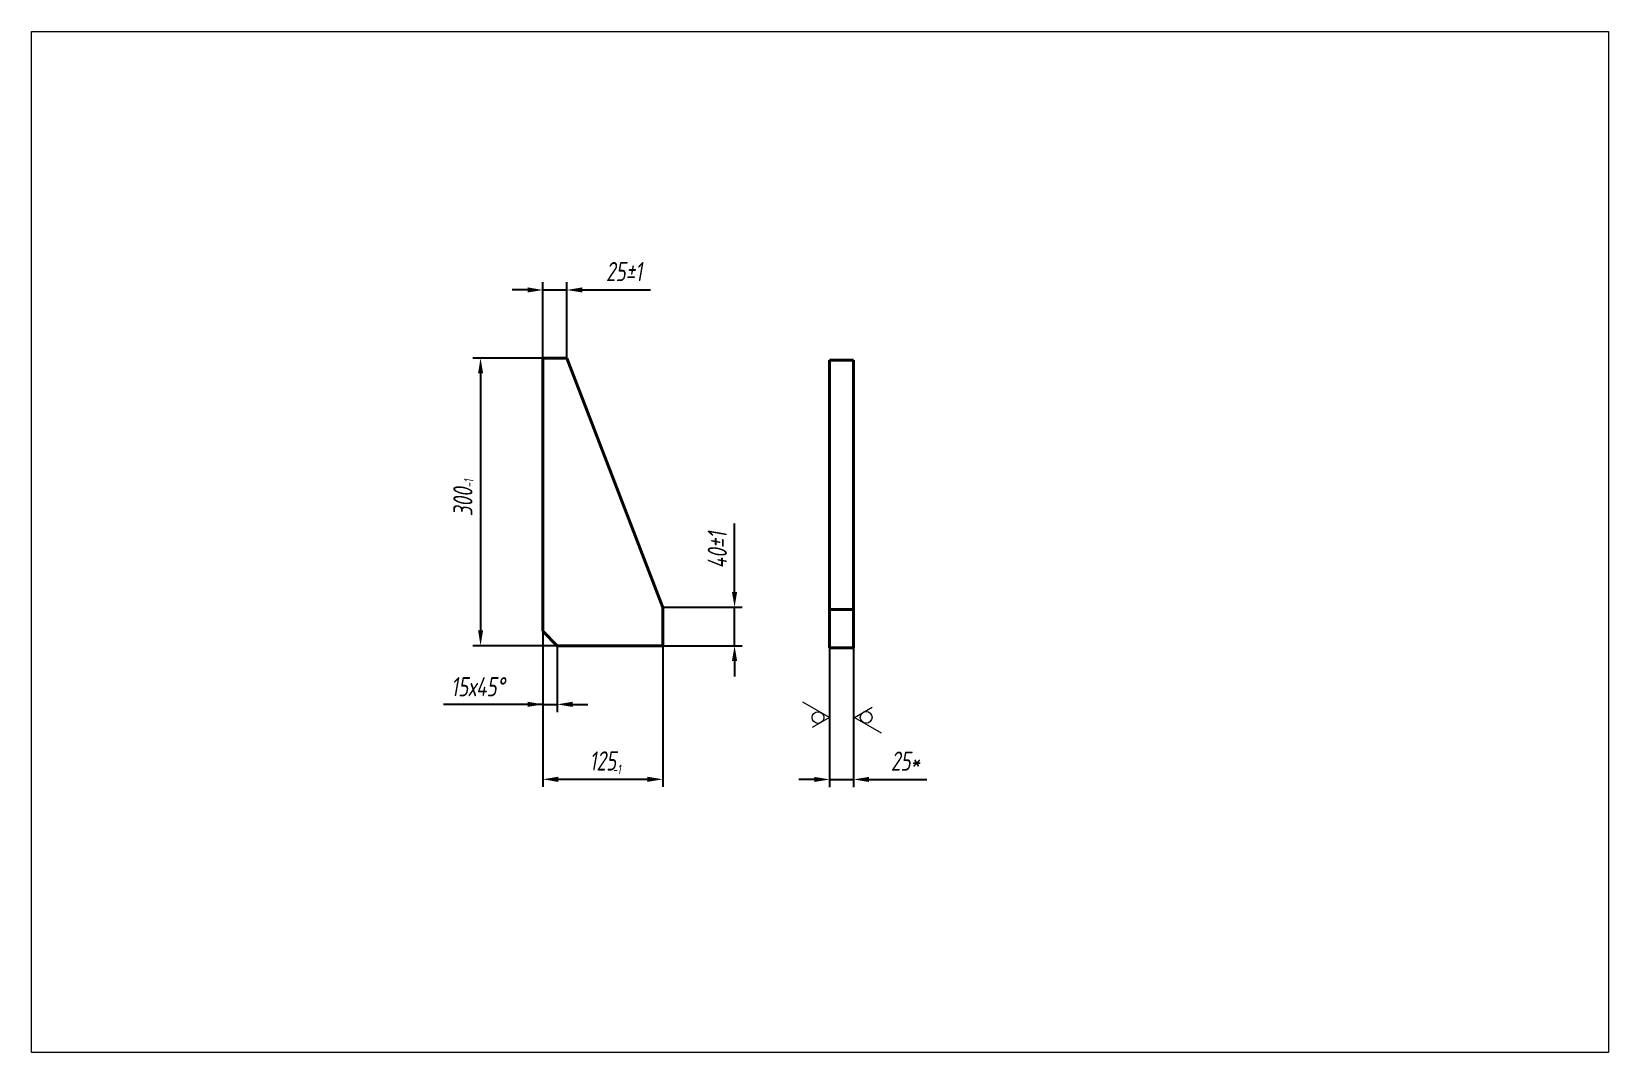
# Model space of a CAD drawing. Header units: millimetres. Extents: x 2336 to 4117, y 14795 to 41339.
# Drawn here: x 2472 to 4117, y 37521 to 38585 of the extents above; entities that cross this region are included whole.
import ezdxf

# ---------------------------------------------------------------- set-up
doc = ezdxf.new("R2010")
doc.units = ezdxf.units.MM
doc.layers.add('РАЗМЕРЫ', color=7, linetype='Continuous', lineweight=18)
doc.styles.get("Standard").update_dxf_attribs({"font": 'simplex.shx', "width": 0.7, "oblique": 10})
doc.dimstyles.new('Stand2', dxfattribs={"dimtxt": 10, "dimasz": 8, "dimexe": 4, "dimexo": 0, "dimgap": 4, "dimtad": 1, "dimdec": 0, "dimzin": 0, "dimdsep": 46, "dimtxsty": 'Standard', "dimcen": 0, "dimadec": 0, "dimazin": 0, "dimtfac": 1, "dimtdec": 0, "dimtmove": 0, "dimatfit": 3, "dimfxl": 0.18, "dimtolj": 1, "dimtzin": 0, "dimarcsym": 0})
doc.dimstyles.new('Stand4', dxfattribs={"dimtxt": 20, "dimasz": 16, "dimexe": 8, "dimexo": 0, "dimgap": 8, "dimtad": 1, "dimdec": 0, "dimzin": 0, "dimdsep": 46, "dimtxsty": 'Standard', "dimcen": 0, "dimadec": 0, "dimazin": 0, "dimtfac": 1, "dimtdec": 0, "dimtmove": 0, "dimatfit": 3, "dimfxl": 0.18, "dimtolj": 1, "dimtzin": 0, "dimarcsym": 0})

msp = doc.modelspace()

# ---------------------------------------------------------------- blocks, each defined once
blk = doc.blocks.new('*D5067')
at = {"layer": 'DEFPOINTS', "color": 0, "lineweight": 18}
for p in [(2553.8, 38313.3), (2936.9, 38313.3), (2553.8, 37923.3)]:
    blk.add_point(p, dxfattribs=at)
at = {"layer": 'РАЗМЕРЫ', "color": 0, "lineweight": 18, "insert": (2927.9, 38114), "char_height": 10, "attachment_point": 5, "rotation": 90}
blk.add_mtext('\\A1;-1', dxfattribs=at)
blk = doc.blocks.new('*D5068')
at = {"layer": 'DEFPOINTS', "color": 0, "lineweight": 18}
for p in [(2977.5, 38160.2), (3367.5, 38160.2), (3367.5, 37806.7)]:
    blk.add_point(p, dxfattribs=at)
at = {"layer": 'РАЗМЕРЫ', "color": 0, "lineweight": 18, "insert": (3082.2, 37815.7), "char_height": 10, "attachment_point": 5}
blk.add_mtext('\\A1;-1', dxfattribs=at)
blk = doc.blocks.new('_NONE')
blk = doc.blocks.new('*D5092')
at = {"layer": 'DEFPOINTS', "color": 0, "lineweight": 18}
for p in [(3030.2, 38315.8), (3005.2, 38244.8), (3030.2, 38244.8)]:
    blk.add_point(p, dxfattribs=at)
at = {"layer": 'РАЗМЕРЫ', "color": 0, "lineweight": -2}
for p, q in [((3005.2, 38244.8), (3005.2, 38323.8)), ((3030.2, 38244.8), (3030.2, 38323.8)), ((2989.2, 38315.8), (2973.2, 38315.8)), ((3005.2, 38315.8), (3030.2, 38315.8)), ((3046.2, 38315.8), (3117.5, 38315.8)), ((3046.2, 38315.8), (3117.5, 38315.8))]:
    blk.add_line(p, q, dxfattribs=at)
at = {"layer": 'РАЗМЕРЫ', "color": 0, "lineweight": 18}
for points in [[(2989.2, 38313.2), (2989.2, 38318.5), (3005.2, 38315.8)], [(3046.2, 38318.5), (3046.2, 38313.2), (3030.2, 38315.8)]]:
    blk.add_solid(points, dxfattribs=at)
at = {"layer": 'РАЗМЕРЫ', "color": 0, "lineweight": 18, "insert": (3089.9, 38335), "char_height": 20, "attachment_point": 5}
blk.add_mtext('\\A1;25%%p1', dxfattribs=at)
blk = doc.blocks.new('*D5095')
at = {"layer": 'DEFPOINTS', "color": 0, "lineweight": 18}
for p in [(3130.2, 37984.8), (3205.1, 37984.8), (3130.2, 37944.8)]:
    blk.add_point(p, dxfattribs=at)
at = {"layer": 'РАЗМЕРЫ', "color": 0, "lineweight": -2}
for p, q in [((3205.1, 38000.8), (3205.1, 38072.2)), ((3205.1, 38000.8), (3205.1, 38072.2)), ((3130.2, 37984.8), (3213.1, 37984.8)), ((3205.1, 37944.8), (3205.1, 37984.8)), ((3130.2, 37944.8), (3213.1, 37944.8)), ((3205.1, 37928.8), (3205.1, 37912.8))]:
    blk.add_line(p, q, dxfattribs=at)
at = {"layer": 'РАЗМЕРЫ', "color": 0, "lineweight": 18}
for points in [[(3202.4, 38000.8), (3207.8, 38000.8), (3205.1, 37984.8)], [(3207.8, 37928.8), (3202.4, 37928.8), (3205.1, 37944.8)]]:
    blk.add_solid(points, dxfattribs=at)
at = {"layer": 'РАЗМЕРЫ', "color": 0, "lineweight": 18, "insert": (3187.1, 38044.5), "char_height": 20, "attachment_point": 5, "rotation": 90}
blk.add_mtext('\\A1;40%%p1', dxfattribs=at)
blk = doc.blocks.new('*D5098')
at = {"layer": 'DEFPOINTS', "color": 0, "lineweight": 18}
for p in [(3005.2, 37959.8), (3020.2, 37944.8), (3020.2, 37883.6)]:
    blk.add_point(p, dxfattribs=at)
at = {"layer": 'РАЗМЕРЫ', "color": 0, "lineweight": -2}
for p, q in [((3005.2, 37959.8), (3005.2, 37875.6)), ((3020.2, 37944.8), (3020.2, 37875.6)), ((3005.2, 37883.6), (2901.6, 37883.6)), ((3005.2, 37883.6), (2901.6, 37883.6)), ((2989.2, 37883.6), (2973.2, 37883.6)), ((3005.2, 37883.6), (3020.2, 37883.6)), ((3036.2, 37883.6), (3052.2, 37883.6))]:
    blk.add_line(p, q, dxfattribs=at)
at = {"layer": 'РАЗМЕРЫ', "color": 0, "lineweight": 18}
for points in [[(2989.2, 37880.9), (2989.2, 37886.3), (3005.2, 37883.6)], [(3036.2, 37886.3), (3036.2, 37880.9), (3020.2, 37883.6)]]:
    blk.add_solid(points, dxfattribs=at)
at = {"layer": 'РАЗМЕРЫ', "color": 0, "lineweight": 18, "insert": (2937.4, 37902), "char_height": 20, "attachment_point": 5}
blk.add_mtext('\\A1;15х45%%d', dxfattribs=at)
blk = doc.blocks.new('*D5101')
at = {"layer": 'DEFPOINTS', "color": 0, "lineweight": 18}
for p in [(3005.2, 37960.3), (3130.2, 37944.9), (3130.2, 37805.4)]:
    blk.add_point(p, dxfattribs=at)
at = {"layer": 'РАЗМЕРЫ', "color": 0, "lineweight": -2}
for p, q in [((3005.2, 37960.3), (3005.2, 37797.4)), ((3130.2, 37944.9), (3130.2, 37797.4)), ((3021.2, 37805.4), (3114.2, 37805.4))]:
    blk.add_line(p, q, dxfattribs=at)
at = {"layer": 'РАЗМЕРЫ', "color": 0, "lineweight": 18}
for points in [[(3021.2, 37808.1), (3021.2, 37802.7), (3005.2, 37805.4)], [(3114.2, 37802.7), (3114.2, 37808.1), (3130.2, 37805.4)]]:
    blk.add_solid(points, dxfattribs=at)
at = {"layer": 'РАЗМЕРЫ', "color": 0, "lineweight": 18, "insert": (3067.7, 37824.6), "char_height": 20, "attachment_point": 5}
blk.add_mtext('\\A1;125', dxfattribs=at)
blk = doc.blocks.new('*D5104')
at = {"layer": 'DEFPOINTS', "color": 0, "lineweight": 18}
for p in [(3017.7, 38244.8), (2940.2, 37944.8), (3020.2, 37944.8)]:
    blk.add_point(p, dxfattribs=at)
at = {"layer": 'РАЗМЕРЫ', "color": 0, "lineweight": -2}
for p, q in [((3017.7, 38244.8), (2932.2, 38244.8)), ((2940.2, 38228.8), (2940.2, 37960.8)), ((3020.2, 37944.8), (2932.2, 37944.8))]:
    blk.add_line(p, q, dxfattribs=at)
at = {"layer": 'РАЗМЕРЫ', "color": 0, "lineweight": 18}
for points in [[(2942.9, 38228.8), (2937.6, 38228.8), (2940.2, 38244.8)], [(2937.6, 37960.8), (2942.9, 37960.8), (2940.2, 37944.8)]]:
    blk.add_solid(points, dxfattribs=at)
at = {"layer": 'РАЗМЕРЫ', "color": 0, "lineweight": 18, "insert": (2921.8, 38094.8), "char_height": 20, "attachment_point": 5, "rotation": 90}
blk.add_mtext('\\A1;300', dxfattribs=at)
blk = doc.blocks.new('*D5107')
at = {"layer": 'DEFPOINTS', "color": 0, "lineweight": 18}
for p in [(3304.3, 37942.4), (3329.3, 37942.4), (3329.3, 37805.3)]:
    blk.add_point(p, dxfattribs=at)
at = {"layer": 'РАЗМЕРЫ', "color": 0, "lineweight": -2}
for p, q in [((3304.3, 37942.4), (3304.3, 37797.3)), ((3329.3, 37942.4), (3329.3, 37797.3)), ((3288.3, 37805.3), (3272.3, 37805.3)), ((3304.3, 37805.3), (3329.3, 37805.3)), ((3345.3, 37805.3), (3405.5, 37805.3)), ((3345.3, 37805.3), (3405.5, 37805.3))]:
    blk.add_line(p, q, dxfattribs=at)
at = {"layer": 'РАЗМЕРЫ', "color": 0, "lineweight": 18}
for points in [[(3288.3, 37802.6), (3288.3, 37807.9), (3304.3, 37805.3)], [(3345.3, 37807.9), (3345.3, 37802.6), (3329.3, 37805.3)]]:
    blk.add_solid(points, dxfattribs=at)
at = {"layer": 'РАЗМЕРЫ', "color": 0, "lineweight": 18, "insert": (3383.4, 37824.4), "char_height": 20, "attachment_point": 5}
blk.add_mtext('\\A1;25*', dxfattribs=at)

# ---------------------------------------------------------------- dimensions: what is measured, and where the dimension line sits
at = {"layer": 'РАЗМЕРЫ', "color": 0, "lineweight": 18}
for base, p1, p2, text, picture, middle in [((3030.24, 38315.84), (3005.24, 38244.78), (3030.24, 38244.78), '25%%p1', '*D5092', (3089.86, 38335.02)), ((3329.27, 37805.26), (3304.27, 37942.44), (3329.27, 37942.44), '25*', '*D5107', (3383.37, 37824.45))]:
    dim = msp.add_linear_dim(base=base, p1=p1, p2=p2, text=text, dimstyle='Stand4', dxfattribs=at)
    dim.commit()
    dim.dimension.update_dxf_attribs({"geometry": picture, "text_midpoint": middle})
at = {"layer": 'РАЗМЕРЫ', "color": 0, "linetype": 'Continuous', "lineweight": 18}
dim = msp.add_linear_dim(base=(2936.93, 38313.29), p1=(2553.75, 37923.29), p2=(2553.75, 38313.29), angle=90, text='-1', dimstyle='Stand2', override={"dimse1": 1, "dimse2": 1, "dimsd1": 1, "dimsd2": 1}, dxfattribs=at)
dim.commit()
dim.dimension.update_dxf_attribs({"geometry": '*D5067', "text_midpoint": (2936.93, 38114.05), "dimtype": 160})
at = {"layer": 'РАЗМЕРЫ', "color": 0, "lineweight": 18}
dim = msp.add_linear_dim(base=(2940.22, 37944.78), p1=(3017.74, 38244.78), p2=(3020.24, 37944.78), angle=90, dimstyle='Stand4', dxfattribs=at)
dim.commit()
dim.dimension.update_dxf_attribs({"geometry": '*D5104', "text_midpoint": (2921.81, 38094.78)})
at = {"layer": 'РАЗМЕРЫ', "color": 0, "linetype": 'Continuous', "lineweight": 18}
dim = msp.add_linear_dim(base=(3367.49, 37806.72), p1=(2977.49, 38160.16), p2=(3367.49, 38160.16), text='-1', dimstyle='Stand2', override={"dimzin": 12, "dimblk1": 'NONE', "dimblk2": 'NONE', "dimsah": 1, "dimse1": 1, "dimse2": 1, "dimsd1": 1, "dimsd2": 1, "dimtofl": 0}, dxfattribs=at)
dim.commit()
dim.dimension.update_dxf_attribs({"geometry": '*D5068', "text_midpoint": (3082.18, 37806.72), "dimtype": 160})
at = {"layer": 'РАЗМЕРЫ', "color": 0, "lineweight": 18}
dim = msp.add_linear_dim(base=(3205.1, 37984.78), p1=(3130.24, 37944.78), p2=(3130.24, 37984.78), angle=90, text='40%%p1', dimstyle='Stand4', dxfattribs=at)
dim.commit()
dim.dimension.update_dxf_attribs({"geometry": '*D5095', "text_midpoint": (3187.1, 38044.47)})
dim = msp.add_linear_dim(base=(3020.24, 37883.6), p1=(3005.24, 37959.78), p2=(3020.24, 37944.78), text='15х45%%d', dimstyle='Stand4', dxfattribs=at)
dim.commit()
dim.dimension.update_dxf_attribs({"geometry": '*D5098', "text_midpoint": (2937.42, 37883.6), "dimtype": 160})
dim = msp.add_linear_dim(base=(3130.24, 37805.4), p1=(3005.24, 37960.35), p2=(3130.24, 37944.86), dimstyle='Stand4', dxfattribs=at)
dim.commit()
dim.dimension.update_dxf_attribs({"geometry": '*D5101', "text_midpoint": (3067.74, 37824.58)})

# ---------------------------------------------------------------- linework, layer by layer
at = {"color": 7, "linetype": 'Continuous', "lineweight": 40}
for p, q in [((3005.24, 38244.78), (3030.24, 38244.78)), ((3005.24, 37959.78), (3005.24, 38244.78)), ((3030.24, 38244.78), (3130.24, 37984.78)), ((3329.27, 38242.44), (3304.27, 38242.44)), ((3304.27, 38242.44), (3304.27, 37982.44)), ((3329.27, 38242.44), (3329.27, 37982.44)), ((3130.24, 37984.78), (3130.24, 37944.78)), ((3329.27, 37982.44), (3304.27, 37982.44)), ((3304.27, 37982.44), (3304.27, 37942.44)), ((3329.27, 37982.44), (3329.27, 37942.44)), ((3005.24, 37959.78), (3020.24, 37944.78)), ((3130.24, 37944.78), (3020.24, 37944.78)), ((3329.27, 37942.44), (3304.27, 37942.44))]:
    msp.add_line(p, q, dxfattribs=at)
at = {"layer": 'РАЗМЕРЫ', "color": 0, "lineweight": 18}
for p, q in [((3304.27, 37869.85), (3276.28, 37886.01)), ((3330.18, 37870.05), (3348.47, 37880.61)), ((3304.27, 37869.85), (3285.98, 37859.29)), ((3330.18, 37870.05), (3358.17, 37853.89))]:
    msp.add_line(p, q, dxfattribs=at)
msp.add_lwpolyline([(2471.91, 38585.36), (4116.53, 38585.36), (4116.53, 37520.5), (2471.91, 37520.5)], close=True, dxfattribs=at)
at = {"layer": 'РАЗМЕРЫ', "linetype": 'Continuous', "lineweight": 18}
for centre in [(3292.08, 37869.85), (3342.37, 37870.05)]:
    msp.add_circle(centre, 6.1, dxfattribs=at)

msp.set_redraw_order([(e.dxf.handle, doc.entitydb.next_handle()) for e in msp.query("TEXT MTEXT ATTDEF DIMENSION ARC_DIMENSION")])  # texts and dimensions are drawn at this point

doc.saveas('drawing.dxf')
